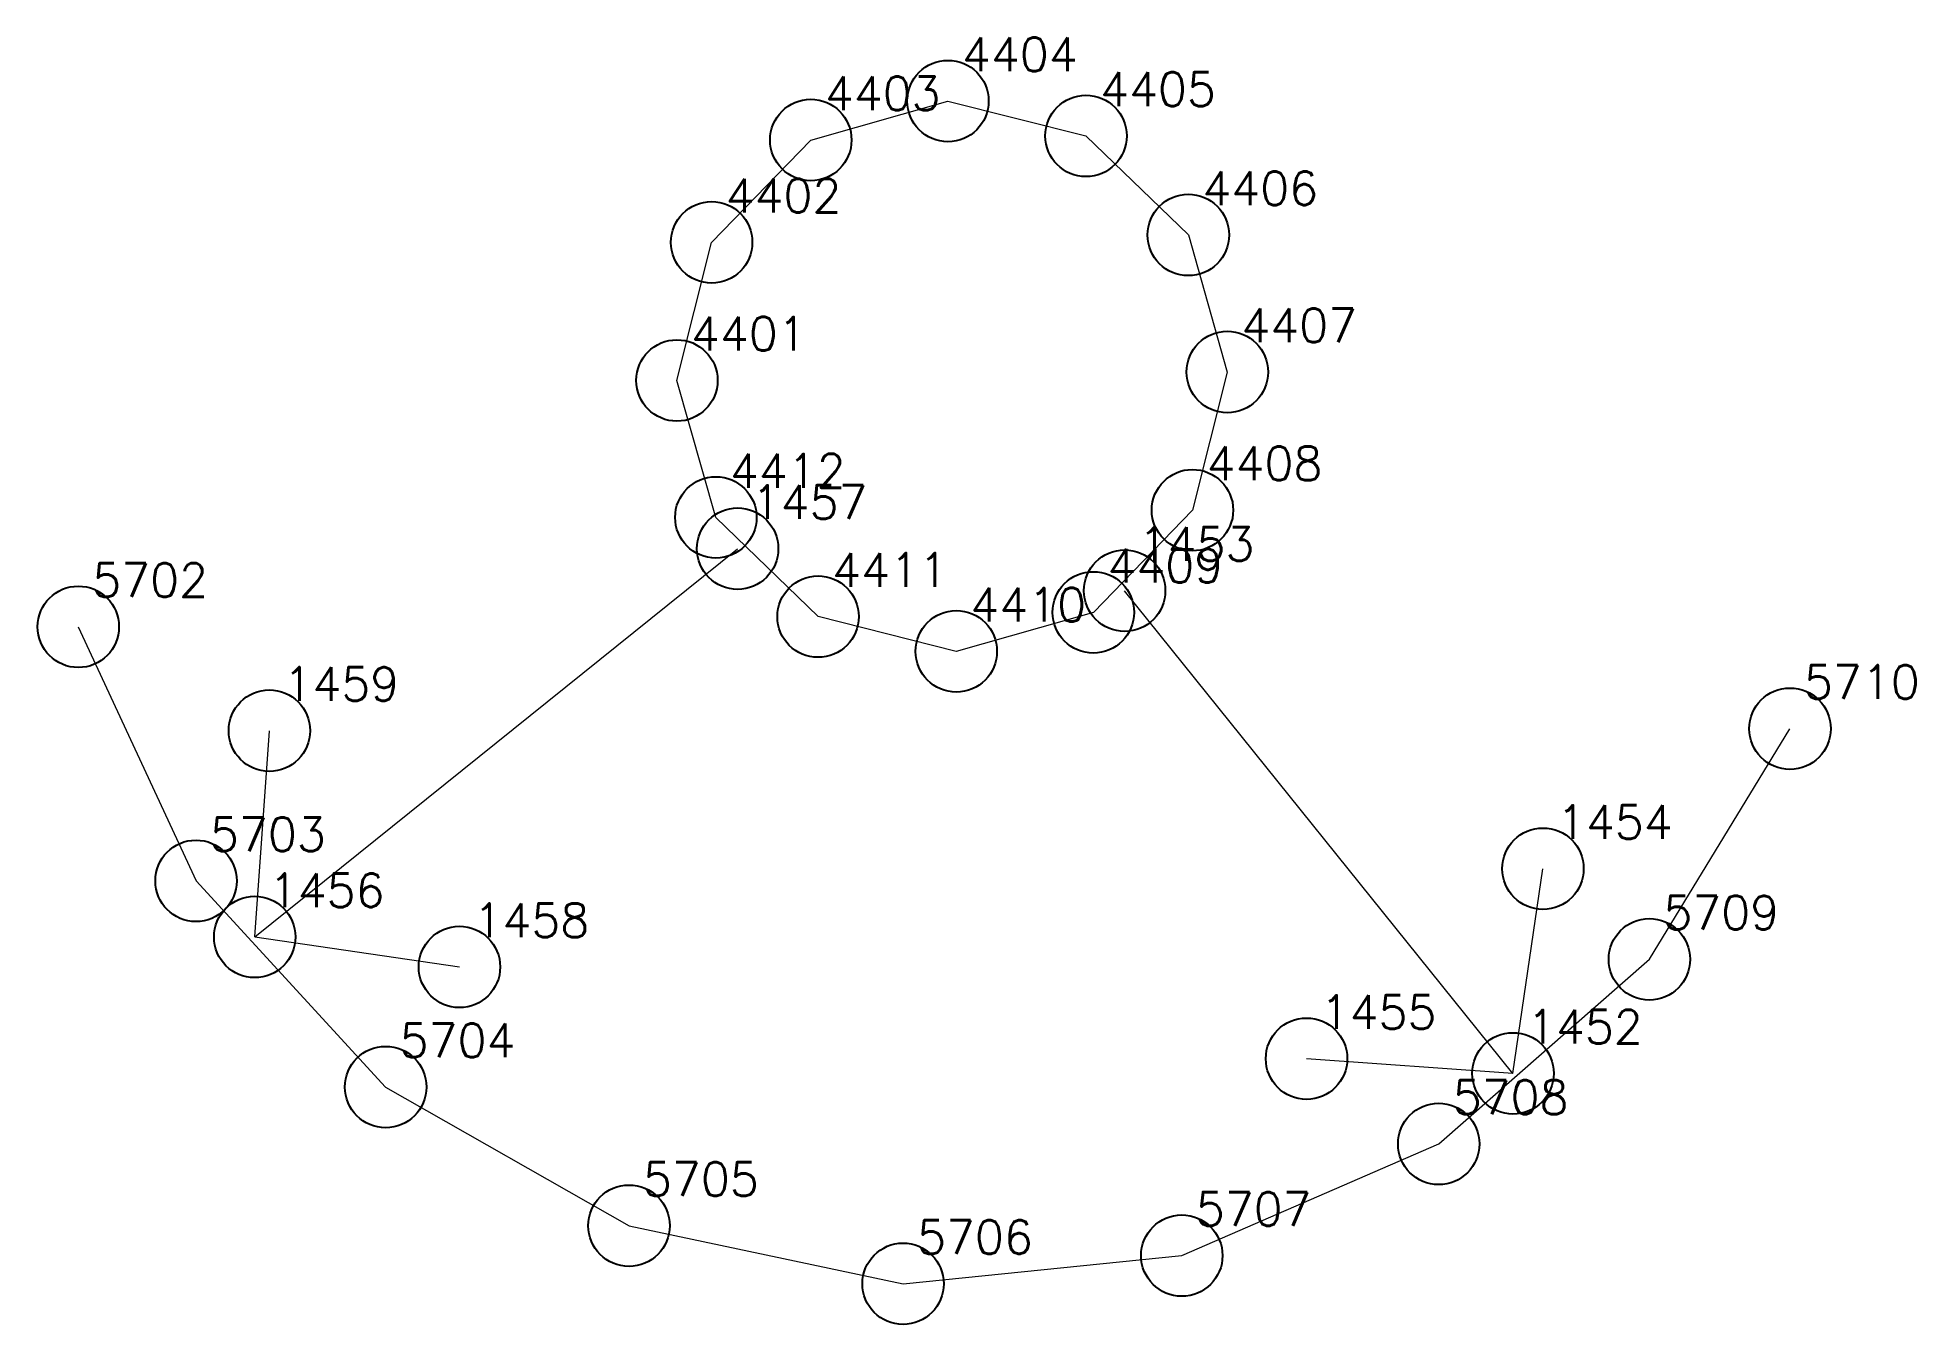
# Model space of a CAD drawing. Extents: x 1391501 to 1398271, y 354915 to 360782.
# Drawn here: x 1398111.21 to 1398128.51, y 359359.45 to 359371.31 of the extents above; entities that cross this region are included whole.
import ezdxf

# ---------------------------------------------------------------- set-up
doc = ezdxf.new("R2010")
doc.units = 0
doc.header["$PDMODE"] = 33
doc.header["$PDSIZE"] = 0.75
doc.layers.add('12 - ценные элементы визуального восприятия территории', color=7, linetype='Continuous')
doc.styles.get("Standard").update_dxf_attribs({"font": 'simplex.shx'})

msp = doc.modelspace()

# ---------------------------------------------------------------- texts
at = {"color": 7}
for s, p in [('4404', (1398119.724, 359370.995)), ('4405', (1398120.997, 359370.675)), ('4403', (1398118.461, 359370.636)), ('4402', (1398117.547, 359369.694)), ('4406', (1398121.939, 359369.761)), ('4401', (1398117.227, 359368.421)), ('4407', (1398122.298, 359368.498)), ('4408', (1398121.978, 359367.226)), ('4412', (1398117.586, 359367.158)), ('4411', (1398118.528, 359366.245)), ('4409', (1398121.064, 359366.283)), ('4410', (1398119.801, 359365.924))]:
    msp.add_text(s, height=0.3111, dxfattribs=at).set_placement(p)
at = {"layer": '12 - ценные элементы визуального восприятия территории', "color": 7}
for s, p in [('1457', (1398117.787, 359366.87)), ('1453', (1398121.352, 359366.484)), ('5702', (1398111.712, 359366.151)), ('1459', (1398113.473, 359365.194)), ('5710', (1398127.482, 359365.212)), ('1454', (1398125.206, 359363.921)), ('5703', (1398112.797, 359363.809)), ('1456', (1398113.338, 359363.292)), ('5709', (1398126.187, 359363.087)), ('1458', (1398115.224, 359363.016)), ('1455', (1398123.029, 359362.17)), ('1452', (1398124.93, 359362.035)), ('5704', (1398114.544, 359361.909)), ('5708', (1398124.246, 359361.386)), ('5705', (1398116.786, 359360.631)), ('5707', (1398121.879, 359360.356)), ('5706', (1398119.311, 359360.097))]:
    msp.add_text(s, height=0.3111, dxfattribs=at).set_placement(p)

# ---------------------------------------------------------------- linework, layer by layer
for p in [(1398119.595, 359370.721), (1398118.332, 359370.362), (1398120.867, 359370.4), (1398117.418, 359369.419), (1398121.81, 359369.487), (1398122.169, 359368.224), (1398117.098, 359368.146), (1398117.457, 359366.884), (1398121.848, 359366.951), (1398118.399, 359365.97), (1398120.935, 359366.009), (1398119.672, 359365.65)]:
    msp.add_point(p)
at = {"layer": '12 - ценные элементы визуального восприятия территории', "color": 7, "lineweight": 20}
msp.add_lwpolyline([(1398117.098, 359368.146), (1398117.418, 359369.419), (1398118.332, 359370.362), (1398119.595, 359370.721), (1398120.867, 359370.4), (1398121.81, 359369.487), (1398122.169, 359368.224), (1398121.848, 359366.951), (1398120.935, 359366.009), (1398119.672, 359365.65), (1398118.399, 359365.97), (1398117.457, 359366.884), (1398117.098, 359368.146)], close=True, dxfattribs=at)
for points in [[(1398113.209, 359363.018), (1398117.657, 359366.596)], [(1398124.801, 359361.761), (1398121.223, 359366.209)], [(1398111.583, 359365.876), (1398112.668, 359363.535), (1398114.415, 359361.635), (1398116.657, 359360.357), (1398119.182, 359359.822), (1398121.75, 359360.082), (1398124.117, 359361.111), (1398126.058, 359362.812), (1398127.353, 359364.937)], [(1398113.209, 359363.018), (1398113.344, 359364.919)], [(1398124.801, 359361.761), (1398125.077, 359363.647)], [(1398113.209, 359363.018), (1398115.095, 359362.742)], [(1398124.801, 359361.761), (1398122.899, 359361.896)]]:
    msp.add_lwpolyline(points, dxfattribs=at)
at = {"layer": '12 - ценные элементы визуального восприятия территории'}
for p in [(1398117.657, 359366.596), (1398121.223, 359366.209), (1398111.583, 359365.876), (1398113.344, 359364.919), (1398127.353, 359364.937), (1398112.668, 359363.535), (1398125.077, 359363.647), (1398113.209, 359363.018), (1398126.058, 359362.812), (1398115.095, 359362.742), (1398122.899, 359361.896), (1398114.415, 359361.635), (1398124.801, 359361.761), (1398124.117, 359361.111), (1398116.657, 359360.357), (1398121.75, 359360.082), (1398119.182, 359359.822)]:
    msp.add_point(p, dxfattribs=at)

msp.set_redraw_order([(e.dxf.handle, doc.entitydb.next_handle()) for e in msp.query("TEXT MTEXT ATTDEF DIMENSION ARC_DIMENSION")])  # texts and dimensions are drawn at this point

doc.saveas('drawing.dxf')
